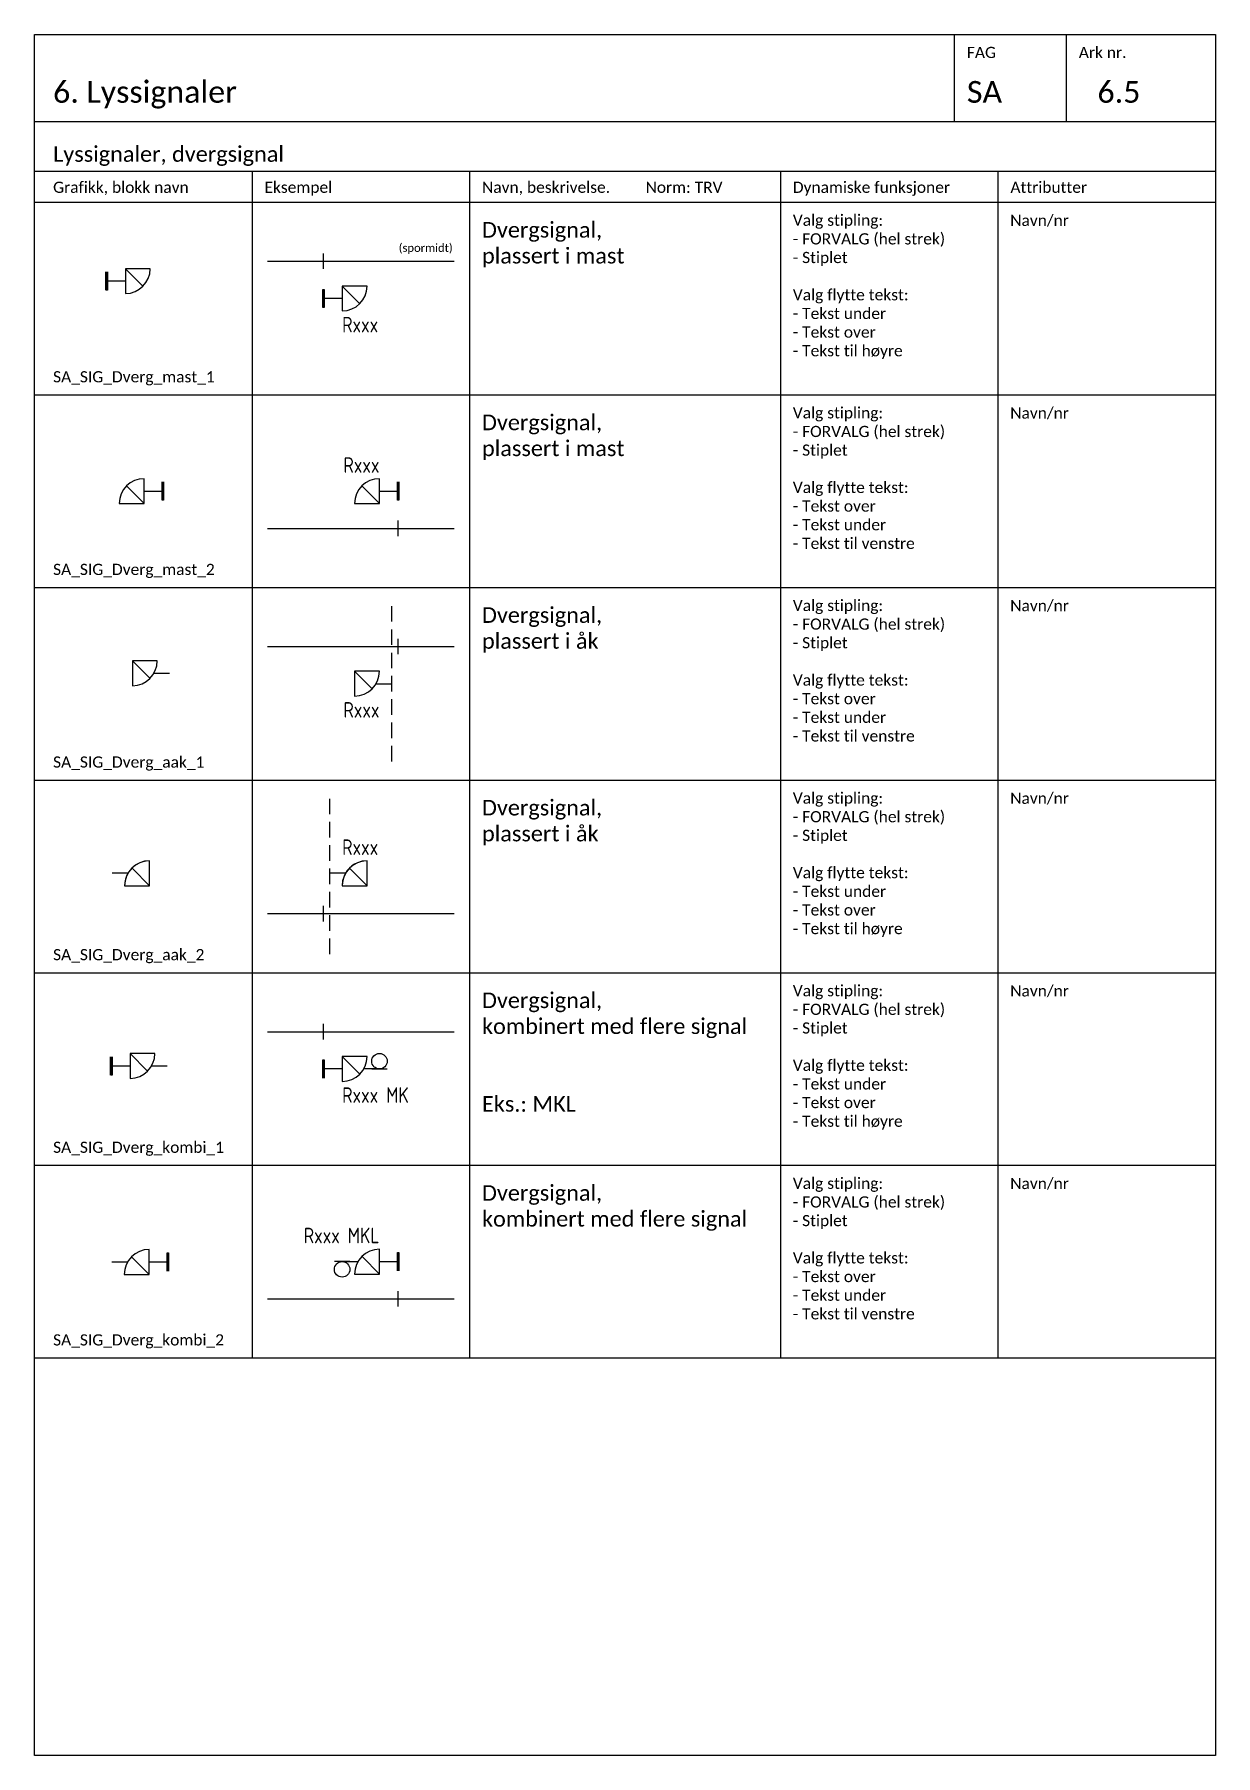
# Model space of a CAD drawing. Header units: millimetres. Extents: x -210 to 2500, y -2763 to 277.
# Drawn here: x 840 to 1030, y -1535 to -1258 of the extents above; entities that cross this region are included whole.
import ezdxf
from ezdxf.enums import TextEntityAlignment as Align

# ---------------------------------------------------------------- set-up
doc = ezdxf.new("R2010")
doc.units = ezdxf.units.MM
doc.linetypes.add('HIDDEN_Signal', pattern=[3.75, 2.5, -1.25])
for name, color, linetype in [('RAMME', 5, 'Continuous'), ('RAMME SYMBOLER', 4, 'Continuous'), ('RAMME TEKST', 7, 'Continuous'), ('SIG-Signaler', 2, 'Continuous'), ('SIG-SPOR enlinje', 5, 'Continuous'), ('SIG-Sporavsnitt', 2, 'Continuous'), ('SIG-STIPLET', 5, 'HIDDEN_Signal'), ('SIG_ATT_Tekst25', 2, 'Continuous')]:
    doc.layers.add(name, color=color, linetype=linetype)
doc.layers.add('Wipeout', color=7, linetype='Continuous', true_color=0xfffefd)
doc.styles.add('Calibri', font='calibri.ttf')
doc.styles.add('ISOCP', font='isocp.shx', dxfattribs={"width": 0.9})

msp = doc.modelspace()

# ---------------------------------------------------------------- texts
at = {"layer": 'RAMME TEKST', "linetype": 'ByBlock', "style": 'Calibri'}
for s, height, p in [('FAG', 1.8, (990, -1261.8)), ('Ark nr.', 1.8, (1008, -1261.8)), ('6. Lyssignaler', 3.5, (843, -1269)), ('SA', 3.5, (990, -1269)), ('6.5', 3.5, (1011, -1269)), ('Lyssignaler, dvergsignal', 2.5, (843, -1278.5)), ('Grafikk, blokk navn', 1.8, (843, -1283.5)), ('Eksempel', 1.8, (877, -1283.5)), ('Navn, beskrivelse.         Norm: TRV', 1.8, (912, -1283.5)), ('Dynamiske funksjoner', 1.8, (962, -1283.5)), ('Attributter', 1.8, (997, -1283.5)), ('(spormidt)', 1.3, (898.594, -1293)), ('SA_SIG_Dverg_mast_1', 1.8, (843, -1314)), ('SA_SIG_Dverg_mast_2', 1.8, (843, -1345)), ('SA_SIG_Dverg_aak_1', 1.8, (843, -1376)), ('SA_SIG_Dverg_aak_2', 1.8, (843, -1407)), ('SA_SIG_Dverg_kombi_1', 1.8, (843, -1438)), ('SA_SIG_Dverg_kombi_2', 1.8, (843, -1469))]:
    msp.add_text(s, height=height, dxfattribs=at).set_placement(p)
at = {"layer": 'RAMME TEKST', "linetype": 'ByBlock', "attachment_point": 1, "style": 'Calibri'}
for s, insert, char_height, width in [('Dvergsignal,\\Pplassert i mast', (912, -1288.2), 2.5, 46), ('Valg stipling:\\P- FORVALG (hel strek)\\P- Stiplet\\P\\PValg flytte tekst:\\P- Tekst under\\P- Tekst over\\P- Tekst til høyre', (962, -1287), 1.8, 33), ('Valg stipling:\\P- FORVALG (hel strek)\\P- Stiplet\\P\\PValg flytte tekst:\\P- Tekst over\\P- Tekst under\\P- Tekst til venstre', (962, -1318), 1.8, 33), ('Dvergsignal,\\Pplassert i mast', (912, -1319.2), 2.5, 46), ('Valg stipling:\\P- FORVALG (hel strek)\\P- Stiplet\\P\\PValg flytte tekst:\\P- Tekst over\\P- Tekst under\\P- Tekst til venstre', (962, -1349), 1.8, 33), ('Dvergsignal,\\Pplassert i åk', (912, -1350.2), 2.5, 46), ('Dvergsignal,\\Pplassert i åk', (912, -1381.2), 2.5, 46), ('Valg stipling:\\P- FORVALG (hel strek)\\P- Stiplet\\P\\PValg flytte tekst:\\P- Tekst under\\P- Tekst over\\P- Tekst til høyre', (962, -1380), 1.8, 33), ('Dvergsignal,\\Pkombinert med flere signal\\P\\P\\PEks.: MKL', (912, -1412.2), 2.5, 46), ('Valg stipling:\\P- FORVALG (hel strek)\\P- Stiplet\\P\\PValg flytte tekst:\\P- Tekst under\\P- Tekst over\\P- Tekst til høyre', (962, -1411), 1.8, 33), ('Dvergsignal,\\Pkombinert med flere signal', (912, -1443.2), 2.5, 46), ('Valg stipling:\\P- FORVALG (hel strek)\\P- Stiplet\\P\\PValg flytte tekst:\\P- Tekst over\\P- Tekst under\\P- Tekst til venstre', (962, -1442), 1.8, 33)]:
    msp.add_mtext(s, dxfattribs=dict(at, insert=insert, char_height=char_height, width=width))
at = {"layer": 'RAMME TEKST', "linetype": 'ByBlock', "lineweight": -2, "char_height": 1.8, "width": 26.77885, "attachment_point": 1, "style": 'Calibri'}
for insert in [(996.971, -1287.025), (996.971, -1318.025), (996.971, -1349.025), (996.971, -1380.025), (996.971, -1411.025), (996.971, -1442.025)]:
    msp.add_mtext('Navn/nr', dxfattribs=dict(at, insert=insert))

# ---------------------------------------------------------------- blocks, each defined once
blk = doc.blocks.new('SA_SIG_MKL')
at = {"color": 0, "linetype": 'ByBlock', "lineweight": -2}
blk.add_line((-2.5, 0), (0, 0), dxfattribs=at)
blk.add_circle((-1.25, 1.25), 1.25, dxfattribs=at)
blk = doc.blocks.new('*U599')
at = {"color": 0, "linetype": 'ByBlock', "lineweight": -2}
for p, q in [((0, -1.5), (0, 1.5)), ((0, 1.5), (0, -1.5))]:
    blk.add_line(p, q, dxfattribs=at)
at = {"color": 0, "linetype": 'ByBlock', "lineweight": -2, "const_width": 0.5}
blk.add_lwpolyline([(0, 1.5), (0, -1.5)], dxfattribs=at)
blk.add_wipeout([(3, -2), (3.52, -1.97), (4.04, -1.86), (4.53, -1.7), (5, -1.46), (5.44, -1.17), (5.83, -0.83), (6.17, -0.44), (6.46, 0), (6.7, 0.47), (6.86, 0.96), (6.97, 1.48), (7, 2), (3, 2)]).dxf.layer = 'Wipeout'
at = {"color": 0, "linetype": 'ByBlock', "lineweight": -2}
for p, q in [((3, 0), (0, 0)), ((3, 2), (3, -2)), ((7, 2), (3, 2)), ((3, 2), (5.75, -0.75))]:
    blk.add_line(p, q, dxfattribs=at)
blk.add_arc((3, 2), 4, 270, 0, dxfattribs=at)
at = {"layer": 'SIG_ATT_Tekst25', "style": 'ISOCP', "width": 0.9}
blk.add_attdef('NAVN', (3, -5.45), '', height=2.5, dxfattribs=at)
blk = doc.blocks.new('*U601')
at = {"color": 0, "linetype": 'ByBlock', "lineweight": -2}
for p, q in [((0, -1.5), (0, 1.5)), ((0, 1.5), (0, -1.5))]:
    blk.add_line(p, q, dxfattribs=at)
at = {"color": 0, "linetype": 'ByBlock', "lineweight": -2, "const_width": 0.5}
blk.add_lwpolyline([(0, 1.5), (0, -1.5)], dxfattribs=at)
blk.add_wipeout([(-3, 2), (-3.52, 1.97), (-4.04, 1.86), (-4.53, 1.7), (-5, 1.46), (-5.44, 1.17), (-5.83, 0.83), (-6.17, 0.44), (-6.46, 0), (-6.7, -0.47), (-6.86, -0.96), (-6.97, -1.48), (-7, -2), (-3, -2)]).dxf.layer = 'Wipeout'
at = {"color": 0, "linetype": 'ByBlock', "lineweight": -2}
for p, q in [((-3, -2), (-5.75, 0.75)), ((-3, -2), (-3, 2)), ((-3, 0), (0, 0)), ((-7, -2), (-3, -2))]:
    blk.add_line(p, q, dxfattribs=at)
blk.add_arc((-3, -2), 4, 90, 180, dxfattribs=at)
at = {"layer": 'SIG_ATT_Tekst25', "style": 'ISOCP', "width": 0.9}
blk.add_attdef('NAVN', text='', height=2.5, dxfattribs=at).set_placement((-3, 2.95), align=Align.RIGHT)
blk = doc.blocks.new('*U602')
blk.add_wipeout([(-6, -2), (-5.48, -1.97), (-4.96, -1.86), (-4.47, -1.7), (-4, -1.46), (-3.56, -1.17), (-3.17, -0.83), (-2.83, -0.44), (-2.54, 0), (-2.3, 0.47), (-2.14, 0.96), (-2.03, 1.48), (-2, 2), (-6, 2)]).dxf.layer = 'Wipeout'
at = {"color": 0, "linetype": 'ByBlock', "lineweight": -2}
for p, q in [((-6, 2), (-6, -2)), ((-2, 2), (-6, 2)), ((-6, 2), (-3.25, -0.75)), ((-2.54, 0), (0, 0))]:
    blk.add_line(p, q, dxfattribs=at)
blk.add_arc((-6, 2), 4, 270, 0, dxfattribs=at)
at = {"layer": 'SIG_ATT_Tekst25', "style": 'ISOCP', "width": 0.9}
blk.add_attdef('NAVN', text='', height=2.5, dxfattribs=at).set_placement((-2, -5.45), align=Align.RIGHT)
blk = doc.blocks.new('*U607')
blk.add_wipeout([(6, 2), (5.48, 1.97), (4.96, 1.86), (4.47, 1.7), (4, 1.46), (3.56, 1.17), (3.17, 0.83), (2.83, 0.44), (2.54, 0), (2.3, -0.47), (2.14, -0.96), (2.03, -1.48), (2, -2), (6, -2)]).dxf.layer = 'Wipeout'
at = {"color": 0, "linetype": 'ByBlock', "lineweight": -2}
for p, q in [((2.54, 0), (0, 0)), ((6, -2), (3.25, 0.75)), ((6, -2), (6, 2)), ((2, -2), (6, -2))]:
    blk.add_line(p, q, dxfattribs=at)
blk.add_arc((6, -2), 4, 90, 180, dxfattribs=at)
at = {"layer": 'Wipeout'}
blk.add_lwpolyline([(6, 2), (5.48, 1.97), (4.96, 1.86), (4.47, 1.7), (4, 1.46), (3.56, 1.17), (3.17, 0.83), (2.83, 0.44), (2.54, 0), (2.3, -0.47), (2.14, -0.96), (2.03, -1.48), (2, -2), (6, -2)], close=True, dxfattribs=at)
at = {"layer": 'SIG_ATT_Tekst25', "style": 'ISOCP', "width": 0.9}
blk.add_attdef('NAVN', (2, 2.95), '', height=2.5, dxfattribs=at)
blk = doc.blocks.new('*U606')
at = {"color": 0, "linetype": 'ByBlock', "lineweight": -2}
for p, q in [((0, -1.5), (0, 1.5)), ((0, 1.5), (0, -1.5))]:
    blk.add_line(p, q, dxfattribs=at)
at = {"color": 0, "linetype": 'ByBlock', "lineweight": -2, "const_width": 0.5}
blk.add_lwpolyline([(0, 1.5), (0, -1.5)], dxfattribs=at)
blk.add_wipeout([(3, -2), (3.52, -1.97), (4.04, -1.86), (4.53, -1.7), (5, -1.46), (5.44, -1.17), (5.83, -0.83), (6.17, -0.44), (6.46, 0), (6.7, 0.47), (6.86, 0.96), (6.97, 1.48), (7, 2), (3, 2)]).dxf.layer = 'Wipeout'
at = {"color": 0, "linetype": 'ByBlock', "lineweight": -2}
for p, q in [((3, 0), (0, 0)), ((3, 2), (3, -2)), ((7, 2), (3, 2)), ((3, 2), (5.75, -0.75)), ((9, 0), (6.46, 0))]:
    blk.add_line(p, q, dxfattribs=at)
blk.add_arc((3, 2), 4, 270, 0, dxfattribs=at)
at = {"layer": 'SIG_ATT_Tekst25', "style": 'ISOCP', "width": 0.9}
blk.add_attdef('NAVN', (3, -5.45), '', height=2.5, dxfattribs=at)
blk = doc.blocks.new('*U605')
at = {"color": 0, "linetype": 'ByBlock', "lineweight": -2}
for p, q in [((0, -1.5), (0, 1.5)), ((0, 1.5), (0, -1.5))]:
    blk.add_line(p, q, dxfattribs=at)
at = {"color": 0, "linetype": 'ByBlock', "lineweight": -2, "const_width": 0.5}
blk.add_lwpolyline([(0, 1.5), (0, -1.5)], dxfattribs=at)
blk.add_wipeout([(3, -2), (3.52, -1.97), (4.04, -1.86), (4.53, -1.7), (5, -1.46), (5.44, -1.17), (5.83, -0.83), (6.17, -0.44), (6.46, 0), (6.7, 0.47), (6.86, 0.96), (6.97, 1.48), (7, 2), (3, 2)]).dxf.layer = 'Wipeout'
at = {"color": 0, "linetype": 'ByBlock', "lineweight": -2}
for p, q in [((3, 0), (0, 0)), ((3, 2), (3, -2)), ((7, 2), (3, 2)), ((3, 2), (5.75, -0.75)), ((9, 0), (6.46, 0))]:
    blk.add_line(p, q, dxfattribs=at)
blk.add_arc((3, 2), 4, 270, 0, dxfattribs=at)
at = {"layer": 'SIG_ATT_Tekst25', "style": 'ISOCP', "width": 0.9}
blk.add_attdef('NAVN', (3, -5.45), '', height=2.5, dxfattribs=at)
blk = doc.blocks.new('*U603')
at = {"color": 0, "linetype": 'ByBlock', "lineweight": -2}
for p, q in [((0, -1.5), (0, 1.5)), ((0, 1.5), (0, -1.5))]:
    blk.add_line(p, q, dxfattribs=at)
at = {"color": 0, "linetype": 'ByBlock', "lineweight": -2, "const_width": 0.5}
blk.add_lwpolyline([(0, 1.5), (0, -1.5)], dxfattribs=at)
blk.add_wipeout([(-3, 2), (-3.52, 1.97), (-4.04, 1.86), (-4.53, 1.7), (-5, 1.46), (-5.44, 1.17), (-5.83, 0.83), (-6.17, 0.44), (-6.46, 0), (-6.7, -0.47), (-6.86, -0.96), (-6.97, -1.48), (-7, -2), (-3, -2)]).dxf.layer = 'Wipeout'
at = {"color": 0, "linetype": 'ByBlock', "lineweight": -2}
for p, q in [((-9, 0), (-6.46, 0)), ((-3, -2), (-5.75, 0.75)), ((-3, -2), (-3, 2)), ((-3, 0), (0, 0)), ((-7, -2), (-3, -2))]:
    blk.add_line(p, q, dxfattribs=at)
blk.add_arc((-3, -2), 4, 90, 180, dxfattribs=at)
at = {"layer": 'SIG_ATT_Tekst25', "style": 'ISOCP', "width": 0.9}
blk.add_attdef('NAVN', text='', height=2.5, dxfattribs=at).set_placement((-3, 2.95), align=Align.RIGHT)
blk = doc.blocks.new('SA_Avsnitt_grense')
at = {"color": 0, "linetype": 'ByBlock', "lineweight": -2}
blk.add_line((0, -1.25), (0, 1.25), dxfattribs=at)
at = {"color": 0, "linetype": 'ByBlock', "lineweight": -2, "const_width": 0.16}
blk.add_lwpolyline([(0, -1.25), (0, 1.25)], dxfattribs=at)
blk = doc.blocks.new('*U600')
at = {"color": 0, "linetype": 'ByBlock', "lineweight": -2}
for p, q in [((0, -1.5), (0, 1.5)), ((0, 1.5), (0, -1.5))]:
    blk.add_line(p, q, dxfattribs=at)
at = {"color": 0, "linetype": 'ByBlock', "lineweight": -2, "const_width": 0.5}
blk.add_lwpolyline([(0, 1.5), (0, -1.5)], dxfattribs=at)
blk.add_wipeout([(-3, 2), (-3.52, 1.97), (-4.04, 1.86), (-4.53, 1.7), (-5, 1.46), (-5.44, 1.17), (-5.83, 0.83), (-6.17, 0.44), (-6.46, 0), (-6.7, -0.47), (-6.86, -0.96), (-6.97, -1.48), (-7, -2), (-3, -2)]).dxf.layer = 'Wipeout'
at = {"color": 0, "linetype": 'ByBlock', "lineweight": -2}
for p, q in [((-3, -2), (-5.75, 0.75)), ((-3, -2), (-3, 2)), ((-3, 0), (0, 0)), ((-7, -2), (-3, -2))]:
    blk.add_line(p, q, dxfattribs=at)
blk.add_arc((-3, -2), 4, 90, 180, dxfattribs=at)
at = {"layer": 'SIG_ATT_Tekst25', "style": 'ISOCP', "width": 0.9}
blk.add_attdef('NAVN', text='', height=2.5, dxfattribs=at).set_placement((-3, 2.95), align=Align.RIGHT)
blk = doc.blocks.new('*U608')
blk.add_wipeout([(6, 2), (5.48, 1.97), (4.96, 1.86), (4.47, 1.7), (4, 1.46), (3.56, 1.17), (3.17, 0.83), (2.83, 0.44), (2.54, 0), (2.3, -0.47), (2.14, -0.96), (2.03, -1.48), (2, -2), (6, -2)]).dxf.layer = 'Wipeout'
at = {"color": 0, "linetype": 'ByBlock', "lineweight": -2}
for p, q in [((2.54, 0), (0, 0)), ((6, -2), (3.25, 0.75)), ((6, -2), (6, 2)), ((2, -2), (6, -2))]:
    blk.add_line(p, q, dxfattribs=at)
blk.add_arc((6, -2), 4, 90, 180, dxfattribs=at)
at = {"layer": 'Wipeout'}
blk.add_lwpolyline([(6, 2), (5.48, 1.97), (4.96, 1.86), (4.47, 1.7), (4, 1.46), (3.56, 1.17), (3.17, 0.83), (2.83, 0.44), (2.54, 0), (2.3, -0.47), (2.14, -0.96), (2.03, -1.48), (2, -2), (6, -2)], close=True, dxfattribs=at)
at = {"layer": 'SIG_ATT_Tekst25', "style": 'ISOCP', "width": 0.9}
blk.add_attdef('NAVN', (2, 2.95), '', height=2.5, dxfattribs=at)

# ---------------------------------------------------------------- linework, layer by layer
at = {"layer": 'RAMME'}
msp.add_line((840, -1272), (1030, -1272), dxfattribs=at)
msp.add_lwpolyline([(1030, -1535), (840, -1535), (840, -1258), (1030, -1258)], close=True, dxfattribs=at)
at = {"layer": 'RAMME SYMBOLER'}
for p, q in [((988, -1272), (988, -1258)), ((1006, -1272), (1006, -1258)), ((840, -1280), (1030, -1280)), ((875, -1280), (875, -1471)), ((910, -1280), (910, -1471)), ((960, -1280), (960, -1471)), ((995, -1280), (995, -1471)), ((840, -1285), (1030, -1285)), ((840, -1316), (1030, -1316)), ((840, -1347), (1030, -1347)), ((840, -1378), (1030, -1378)), ((840, -1409), (1030, -1409)), ((840, -1440), (1030, -1440)), ((840, -1471), (1030, -1471))]:
    msp.add_line(p, q, dxfattribs=at)
at = {"layer": 'SIG-SPOR enlinje'}
for p, q in [((877.5, -1294.5), (907.5, -1294.5)), ((877.5, -1337.5), (907.5, -1337.5)), ((877.5, -1356.5), (907.5, -1356.5)), ((877.5, -1399.5), (907.5, -1399.5)), ((877.5, -1418.5), (907.5, -1418.5)), ((877.5, -1461.5), (907.5, -1461.5))]:
    msp.add_line(p, q, dxfattribs=at)
at = {"layer": 'SIG-STIPLET'}
for p, q in [((897.5, -1375), (897.5, -1350)), ((887.5, -1406), (887.5, -1381))]:
    msp.add_line(p, q, dxfattribs=at)

# ---------------------------------------------------------------- block references
at = {"layer": 'SIG-Signaler'}
msp.add_blockref('SA_SIG_MKL', (896.75, -1424.5), dxfattribs=at)
at = {"layer": 'SIG-Sporavsnitt'}
for p in [(886.5, -1294.5), (898.5, -1337.5), (898.5, -1356.5), (886.5, -1399.5), (886.5, -1418.5), (898.5, -1461.5)]:
    msp.add_blockref('SA_Avsnitt_grense', p, dxfattribs=at)

msp.set_redraw_order([(e.dxf.handle, doc.entitydb.next_handle()) for e in msp.query("TEXT MTEXT ATTDEF DIMENSION ARC_DIMENSION")])  # texts and dimensions are drawn at this point

# ---------------------------------------------------------------- next in the draw order: block references
at = {"layer": 'SIG-Signaler'}
for name, p in [('*U599', (851.623, -1297.704)), ('*U601', (860.646, -1331.5)), ('*U602', (861.748, -1360.811)), ('*U608', (852.5, -1393)), ('*U606', (852.377, -1424.024)), ('*U603', (861.444, -1455.551))]:
    msp.add_blockref(name, p, dxfattribs=at)
for name, p, values in [('*U599', (886.5, -1300.5), {'NAVN': 'Rxxx'}), ('*U600', (898.5, -1331.5), {'NAVN': 'Rxxx'}), ('*U602', (897.5, -1362.5), {'NAVN': 'Rxxx'}), ('*U607', (887.5, -1393), {'NAVN': 'Rxxx'}), ('*U605', (886.5, -1424.5), {'NAVN': 'Rxxx MK'}), ('*U603', (898.5, -1455.5), {'NAVN': 'Rxxx MKL'})]:
    msp.add_blockref(name, p, dxfattribs=at).add_auto_attribs(values)

# ---------------------------------------------------------------- next in the draw order: block references
at = {"layer": 'SIG-Signaler', "rotation": 180}
msp.add_blockref('SA_SIG_MKL', (888.25, -1455.5), dxfattribs=at)

doc.saveas('drawing.dxf')
